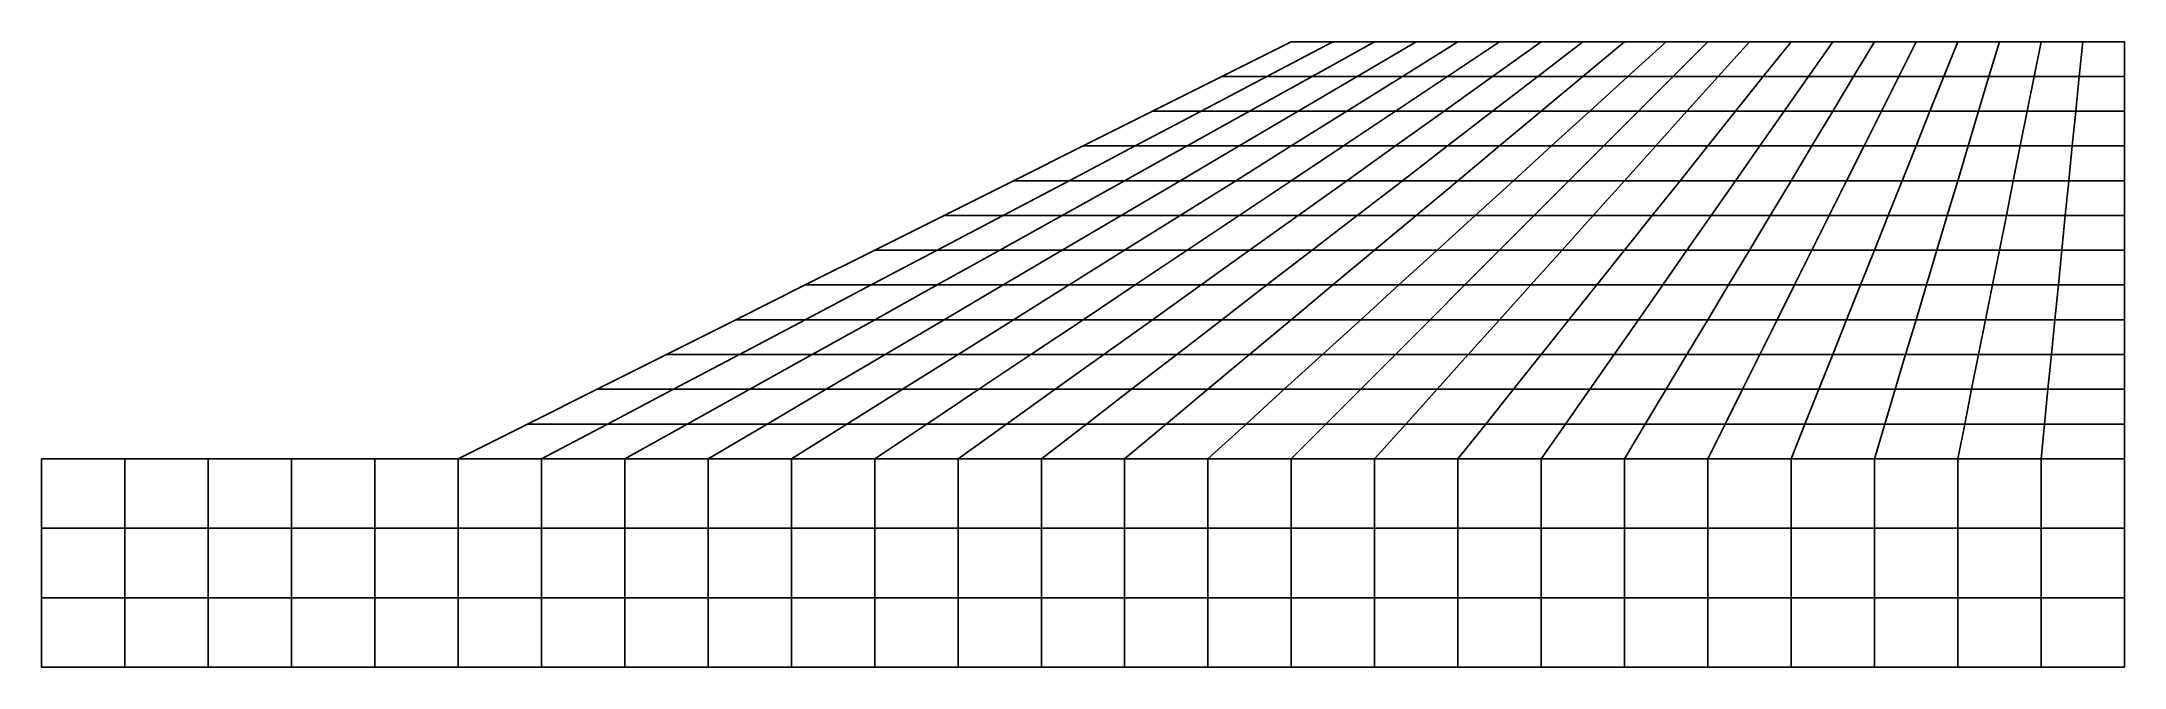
# Model space of a CAD drawing. Header units: metres. Extents: x 0 to 50, y 0 to 15.
import ezdxf

# ---------------------------------------------------------------- set-up
doc = ezdxf.new("R2010")
doc.units = ezdxf.units.M

msp = doc.modelspace()

# ---------------------------------------------------------------- linework, layer by layer
at = {"layer": '150', "color": 150}
for points in [[(30, 15), (28.333, 14.167), (29.417, 14.167), (31, 15)], [(31, 15), (29.417, 14.167), (30.5, 14.167), (32, 15)], [(32, 15), (30.5, 14.167), (31.583, 14.167), (33, 15)], [(33, 15), (31.583, 14.167), (32.667, 14.167), (34, 15)], [(34, 15), (32.667, 14.167), (33.75, 14.167), (35, 15)], [(35, 15), (33.75, 14.167), (34.833, 14.167), (36, 15)], [(36, 15), (34.833, 14.167), (35.917, 14.167), (37, 15)], [(37, 15), (35.917, 14.167), (37, 14.167), (38, 15)], [(38, 15), (37, 14.167), (38.083, 14.167), (39, 15)], [(39, 15), (38.083, 14.167), (39.167, 14.167), (40, 15)], [(40, 15), (39.167, 14.167), (40.25, 14.167), (41, 15)], [(41, 15), (40.25, 14.167), (41.333, 14.167), (42, 15)], [(42, 15), (41.333, 14.167), (42.417, 14.167), (43, 15)], [(43, 15), (42.417, 14.167), (43.5, 14.167), (44, 15)], [(44, 15), (43.5, 14.167), (44.583, 14.167), (45, 15)], [(45, 15), (44.583, 14.167), (45.667, 14.167), (46, 15)], [(46, 15), (45.667, 14.167), (46.75, 14.167), (47, 15)], [(47, 15), (46.75, 14.167), (47.833, 14.167), (48, 15)], [(48, 15), (47.833, 14.167), (48.917, 14.167), (49, 15)], [(49, 15), (48.917, 14.167), (50, 14.167), (50, 15)], [(28.333, 14.167), (26.667, 13.333), (27.833, 13.333), (29.417, 14.167)], [(29.417, 14.167), (27.833, 13.333), (29, 13.333), (30.5, 14.167)], [(30.5, 14.167), (29, 13.333), (30.167, 13.333), (31.583, 14.167)], [(31.583, 14.167), (30.167, 13.333), (31.333, 13.333), (32.667, 14.167)], [(32.667, 14.167), (31.333, 13.333), (32.5, 13.333), (33.75, 14.167)], [(33.75, 14.167), (32.5, 13.333), (33.667, 13.333), (34.833, 14.167)], [(34.833, 14.167), (33.667, 13.333), (34.833, 13.333), (35.917, 14.167)], [(35.917, 14.167), (34.833, 13.333), (36, 13.333), (37, 14.167)], [(37, 14.167), (36, 13.333), (37.167, 13.333), (38.083, 14.167)], [(38.083, 14.167), (37.167, 13.333), (38.333, 13.333), (39.167, 14.167)], [(39.167, 14.167), (38.333, 13.333), (39.5, 13.333), (40.25, 14.167)], [(40.25, 14.167), (39.5, 13.333), (40.667, 13.333), (41.333, 14.167)], [(41.333, 14.167), (40.667, 13.333), (41.833, 13.333), (42.417, 14.167)], [(42.417, 14.167), (41.833, 13.333), (43, 13.333), (43.5, 14.167)], [(43.5, 14.167), (43, 13.333), (44.167, 13.333), (44.583, 14.167)], [(44.583, 14.167), (44.167, 13.333), (45.333, 13.333), (45.667, 14.167)], [(45.667, 14.167), (45.333, 13.333), (46.5, 13.333), (46.75, 14.167)], [(46.75, 14.167), (46.5, 13.333), (47.667, 13.333), (47.833, 14.167)], [(47.833, 14.167), (47.667, 13.333), (48.833, 13.333), (48.917, 14.167)], [(48.917, 14.167), (48.833, 13.333), (50, 13.333), (50, 14.167)], [(26.667, 13.333), (25, 12.5), (26.25, 12.5), (27.833, 13.333)], [(27.833, 13.333), (26.25, 12.5), (27.5, 12.5), (29, 13.333)], [(29, 13.333), (27.5, 12.5), (28.75, 12.5), (30.167, 13.333)], [(30.167, 13.333), (28.75, 12.5), (30, 12.5), (31.333, 13.333)], [(31.333, 13.333), (30, 12.5), (31.25, 12.5), (32.5, 13.333)], [(32.5, 13.333), (31.25, 12.5), (32.5, 12.5), (33.667, 13.333)], [(33.667, 13.333), (32.5, 12.5), (33.75, 12.5), (34.833, 13.333)], [(34.833, 13.333), (33.75, 12.5), (35, 12.5), (36, 13.333)], [(36, 13.333), (35, 12.5), (36.25, 12.5), (37.167, 13.333)], [(37.167, 13.333), (36.25, 12.5), (37.5, 12.5), (38.333, 13.333)], [(38.333, 13.333), (37.5, 12.5), (38.75, 12.5), (39.5, 13.333)], [(39.5, 13.333), (38.75, 12.5), (40, 12.5), (40.667, 13.333)], [(40.667, 13.333), (40, 12.5), (41.25, 12.5), (41.833, 13.333)], [(41.833, 13.333), (41.25, 12.5), (42.5, 12.5), (43, 13.333)], [(43, 13.333), (42.5, 12.5), (43.75, 12.5), (44.167, 13.333)], [(44.167, 13.333), (43.75, 12.5), (45, 12.5), (45.333, 13.333)], [(45.333, 13.333), (45, 12.5), (46.25, 12.5), (46.5, 13.333)], [(46.5, 13.333), (46.25, 12.5), (47.5, 12.5), (47.667, 13.333)], [(47.667, 13.333), (47.5, 12.5), (48.75, 12.5), (48.833, 13.333)], [(48.833, 13.333), (48.75, 12.5), (50, 12.5), (50, 13.333)], [(25, 12.5), (23.333, 11.667), (24.667, 11.667), (26.25, 12.5)], [(26.25, 12.5), (24.667, 11.667), (26, 11.667), (27.5, 12.5)], [(27.5, 12.5), (26, 11.667), (27.333, 11.667), (28.75, 12.5)], [(28.75, 12.5), (27.333, 11.667), (28.667, 11.667), (30, 12.5)], [(30, 12.5), (28.667, 11.667), (30, 11.667), (31.25, 12.5)], [(31.25, 12.5), (30, 11.667), (31.333, 11.667), (32.5, 12.5)], [(32.5, 12.5), (31.333, 11.667), (32.667, 11.667), (33.75, 12.5)], [(33.75, 12.5), (32.667, 11.667), (34, 11.667), (35, 12.5)], [(35, 12.5), (34, 11.667), (35.333, 11.667), (36.25, 12.5)], [(36.25, 12.5), (35.333, 11.667), (36.667, 11.667), (37.5, 12.5)], [(37.5, 12.5), (36.667, 11.667), (38, 11.667), (38.75, 12.5)], [(38.75, 12.5), (38, 11.667), (39.333, 11.667), (40, 12.5)], [(40, 12.5), (39.333, 11.667), (40.667, 11.667), (41.25, 12.5)], [(41.25, 12.5), (40.667, 11.667), (42, 11.667), (42.5, 12.5)], [(42.5, 12.5), (42, 11.667), (43.333, 11.667), (43.75, 12.5)], [(43.75, 12.5), (43.333, 11.667), (44.667, 11.667), (45, 12.5)], [(45, 12.5), (44.667, 11.667), (46, 11.667), (46.25, 12.5)], [(46.25, 12.5), (46, 11.667), (47.333, 11.667), (47.5, 12.5)], [(47.5, 12.5), (47.333, 11.667), (48.667, 11.667), (48.75, 12.5)], [(48.75, 12.5), (48.667, 11.667), (50, 11.667), (50, 12.5)], [(23.333, 11.667), (21.667, 10.833), (23.083, 10.833), (24.667, 11.667)], [(24.667, 11.667), (23.083, 10.833), (24.5, 10.833), (26, 11.667)], [(26, 11.667), (24.5, 10.833), (25.917, 10.833), (27.333, 11.667)], [(27.333, 11.667), (25.917, 10.833), (27.333, 10.833), (28.667, 11.667)], [(28.667, 11.667), (27.333, 10.833), (28.75, 10.833), (30, 11.667)], [(30, 11.667), (28.75, 10.833), (30.167, 10.833), (31.333, 11.667)], [(31.333, 11.667), (30.167, 10.833), (31.583, 10.833), (32.667, 11.667)], [(32.667, 11.667), (31.583, 10.833), (33, 10.833), (34, 11.667)], [(34, 11.667), (33, 10.833), (34.417, 10.833), (35.333, 11.667)], [(35.333, 11.667), (34.417, 10.833), (35.833, 10.833), (36.667, 11.667)], [(36.667, 11.667), (35.833, 10.833), (37.25, 10.833), (38, 11.667)], [(38, 11.667), (37.25, 10.833), (38.667, 10.833), (39.333, 11.667)], [(39.333, 11.667), (38.667, 10.833), (40.083, 10.833), (40.667, 11.667)], [(40.667, 11.667), (40.083, 10.833), (41.5, 10.833), (42, 11.667)], [(42, 11.667), (41.5, 10.833), (42.917, 10.833), (43.333, 11.667)], [(43.333, 11.667), (42.917, 10.833), (44.333, 10.833), (44.667, 11.667)], [(44.667, 11.667), (44.333, 10.833), (45.75, 10.833), (46, 11.667)], [(46, 11.667), (45.75, 10.833), (47.167, 10.833), (47.333, 11.667)], [(47.333, 11.667), (47.167, 10.833), (48.583, 10.833), (48.667, 11.667)], [(48.667, 11.667), (48.583, 10.833), (50, 10.833), (50, 11.667)], [(21.667, 10.833), (20, 10), (21.5, 10), (23.083, 10.833)], [(23.083, 10.833), (21.5, 10), (23, 10), (24.5, 10.833)], [(24.5, 10.833), (23, 10), (24.5, 10), (25.917, 10.833)], [(25.917, 10.833), (24.5, 10), (26, 10), (27.333, 10.833)], [(27.333, 10.833), (26, 10), (27.5, 10), (28.75, 10.833)], [(28.75, 10.833), (27.5, 10), (29, 10), (30.167, 10.833)], [(30.167, 10.833), (29, 10), (30.5, 10), (31.583, 10.833)], [(31.583, 10.833), (30.5, 10), (32, 10), (33, 10.833)], [(33, 10.833), (32, 10), (33.5, 10), (34.417, 10.833)], [(34.417, 10.833), (33.5, 10), (35, 10), (35.833, 10.833)], [(35.833, 10.833), (35, 10), (36.5, 10), (37.25, 10.833)], [(37.25, 10.833), (36.5, 10), (38, 10), (38.667, 10.833)], [(38.667, 10.833), (38, 10), (39.5, 10), (40.083, 10.833)], [(40.083, 10.833), (39.5, 10), (41, 10), (41.5, 10.833)], [(41.5, 10.833), (41, 10), (42.5, 10), (42.917, 10.833)], [(42.917, 10.833), (42.5, 10), (44, 10), (44.333, 10.833)], [(44.333, 10.833), (44, 10), (45.5, 10), (45.75, 10.833)], [(45.75, 10.833), (45.5, 10), (47, 10), (47.167, 10.833)], [(47.167, 10.833), (47, 10), (48.5, 10), (48.583, 10.833)], [(48.583, 10.833), (48.5, 10), (50, 10), (50, 10.833)], [(20, 10), (18.333, 9.1667), (19.917, 9.1667), (21.5, 10)], [(21.5, 10), (19.917, 9.1667), (21.5, 9.1667), (23, 10)], [(23, 10), (21.5, 9.1667), (23.083, 9.1667), (24.5, 10)], [(24.5, 10), (23.083, 9.1667), (24.667, 9.1667), (26, 10)], [(26, 10), (24.667, 9.1667), (26.25, 9.1667), (27.5, 10)], [(27.5, 10), (26.25, 9.1667), (27.833, 9.1667), (29, 10)], [(29, 10), (27.833, 9.1667), (29.417, 9.1667), (30.5, 10)], [(30.5, 10), (29.417, 9.1667), (31, 9.1667), (32, 10)], [(32, 10), (31, 9.1667), (32.583, 9.1667), (33.5, 10)], [(33.5, 10), (32.583, 9.1667), (34.167, 9.1667), (35, 10)], [(35, 10), (34.167, 9.1667), (35.75, 9.1667), (36.5, 10)], [(36.5, 10), (35.75, 9.1667), (37.333, 9.1667), (38, 10)], [(38, 10), (37.333, 9.1667), (38.917, 9.1667), (39.5, 10)], [(39.5, 10), (38.917, 9.1667), (40.5, 9.1667), (41, 10)], [(41, 10), (40.5, 9.1667), (42.083, 9.1667), (42.5, 10)], [(42.5, 10), (42.083, 9.1667), (43.667, 9.1667), (44, 10)], [(44, 10), (43.667, 9.1667), (45.25, 9.1667), (45.5, 10)], [(45.5, 10), (45.25, 9.1667), (46.833, 9.1667), (47, 10)], [(47, 10), (46.833, 9.1667), (48.417, 9.1667), (48.5, 10)], [(48.5, 10), (48.417, 9.1667), (50, 9.1667), (50, 10)], [(18.333, 9.1667), (16.667, 8.3333), (18.333, 8.3333), (19.917, 9.1667)], [(19.917, 9.1667), (18.333, 8.3333), (20, 8.3333), (21.5, 9.1667)], [(21.5, 9.1667), (20, 8.3333), (21.667, 8.3333), (23.083, 9.1667)], [(23.083, 9.1667), (21.667, 8.3333), (23.333, 8.3333), (24.667, 9.1667)], [(24.667, 9.1667), (23.333, 8.3333), (25, 8.3333), (26.25, 9.1667)], [(26.25, 9.1667), (25, 8.3333), (26.667, 8.3333), (27.833, 9.1667)], [(27.833, 9.1667), (26.667, 8.3333), (28.333, 8.3333), (29.417, 9.1667)], [(29.417, 9.1667), (28.333, 8.3333), (30, 8.3333), (31, 9.1667)], [(31, 9.1667), (30, 8.3333), (31.667, 8.3333), (32.583, 9.1667)], [(32.583, 9.1667), (31.667, 8.3333), (33.333, 8.3333), (34.167, 9.1667)], [(34.167, 9.1667), (33.333, 8.3333), (35, 8.3333), (35.75, 9.1667)], [(35.75, 9.1667), (35, 8.3333), (36.667, 8.3333), (37.333, 9.1667)], [(37.333, 9.1667), (36.667, 8.3333), (38.333, 8.3333), (38.917, 9.1667)], [(38.917, 9.1667), (38.333, 8.3333), (40, 8.3333), (40.5, 9.1667)], [(40.5, 9.1667), (40, 8.3333), (41.667, 8.3333), (42.083, 9.1667)], [(42.083, 9.1667), (41.667, 8.3333), (43.333, 8.3333), (43.667, 9.1667)], [(43.667, 9.1667), (43.333, 8.3333), (45, 8.3333), (45.25, 9.1667)], [(45.25, 9.1667), (45, 8.3333), (46.667, 8.3333), (46.833, 9.1667)], [(46.833, 9.1667), (46.667, 8.3333), (48.333, 8.3333), (48.417, 9.1667)], [(48.417, 9.1667), (48.333, 8.3333), (50, 8.3333), (50, 9.1667)], [(16.667, 8.3333), (15, 7.5), (16.75, 7.5), (18.333, 8.3333)], [(18.333, 8.3333), (16.75, 7.5), (18.5, 7.5), (20, 8.3333)], [(20, 8.3333), (18.5, 7.5), (20.25, 7.5), (21.667, 8.3333)], [(21.667, 8.3333), (20.25, 7.5), (22, 7.5), (23.333, 8.3333)], [(23.333, 8.3333), (22, 7.5), (23.75, 7.5), (25, 8.3333)], [(25, 8.3333), (23.75, 7.5), (25.5, 7.5), (26.667, 8.3333)], [(26.667, 8.3333), (25.5, 7.5), (27.25, 7.5), (28.333, 8.3333)], [(28.333, 8.3333), (27.25, 7.5), (29, 7.5), (30, 8.3333)], [(30, 8.3333), (29, 7.5), (30.75, 7.5), (31.667, 8.3333)], [(31.667, 8.3333), (30.75, 7.5), (32.5, 7.5), (33.333, 8.3333)], [(33.333, 8.3333), (32.5, 7.5), (34.25, 7.5), (35, 8.3333)], [(35, 8.3333), (34.25, 7.5), (36, 7.5), (36.667, 8.3333)], [(36.667, 8.3333), (36, 7.5), (37.75, 7.5), (38.333, 8.3333)], [(38.333, 8.3333), (37.75, 7.5), (39.5, 7.5), (40, 8.3333)], [(40, 8.3333), (39.5, 7.5), (41.25, 7.5), (41.667, 8.3333)], [(41.667, 8.3333), (41.25, 7.5), (43, 7.5), (43.333, 8.3333)], [(43.333, 8.3333), (43, 7.5), (44.75, 7.5), (45, 8.3333)], [(45, 8.3333), (44.75, 7.5), (46.5, 7.5), (46.667, 8.3333)], [(46.667, 8.3333), (46.5, 7.5), (48.25, 7.5), (48.333, 8.3333)], [(48.333, 8.3333), (48.25, 7.5), (50, 7.5), (50, 8.3333)], [(15, 7.5), (13.333, 6.6667), (15.167, 6.6667), (16.75, 7.5)], [(16.75, 7.5), (15.167, 6.6667), (17, 6.6667), (18.5, 7.5)], [(18.5, 7.5), (17, 6.6667), (18.833, 6.6667), (20.25, 7.5)], [(20.25, 7.5), (18.833, 6.6667), (20.667, 6.6667), (22, 7.5)], [(22, 7.5), (20.667, 6.6667), (22.5, 6.6667), (23.75, 7.5)], [(23.75, 7.5), (22.5, 6.6667), (24.333, 6.6667), (25.5, 7.5)], [(25.5, 7.5), (24.333, 6.6667), (26.167, 6.6667), (27.25, 7.5)], [(27.25, 7.5), (26.167, 6.6667), (28, 6.6667), (29, 7.5)], [(29, 7.5), (28, 6.6667), (29.833, 6.6667), (30.75, 7.5)], [(30.75, 7.5), (29.833, 6.6667), (31.667, 6.6667), (32.5, 7.5)], [(32.5, 7.5), (31.667, 6.6667), (33.5, 6.6667), (34.25, 7.5)], [(34.25, 7.5), (33.5, 6.6667), (35.333, 6.6667), (36, 7.5)], [(36, 7.5), (35.333, 6.6667), (37.167, 6.6667), (37.75, 7.5)], [(37.75, 7.5), (37.167, 6.6667), (39, 6.6667), (39.5, 7.5)], [(39.5, 7.5), (39, 6.6667), (40.833, 6.6667), (41.25, 7.5)], [(41.25, 7.5), (40.833, 6.6667), (42.667, 6.6667), (43, 7.5)], [(43, 7.5), (42.667, 6.6667), (44.5, 6.6667), (44.75, 7.5)], [(44.75, 7.5), (44.5, 6.6667), (46.333, 6.6667), (46.5, 7.5)], [(46.5, 7.5), (46.333, 6.6667), (48.167, 6.6667), (48.25, 7.5)], [(48.25, 7.5), (48.167, 6.6667), (50, 6.6667), (50, 7.5)], [(13.333, 6.6667), (11.667, 5.8333), (13.583, 5.8333), (15.167, 6.6667)], [(15.167, 6.6667), (13.583, 5.8333), (15.5, 5.8333), (17, 6.6667)], [(17, 6.6667), (15.5, 5.8333), (17.417, 5.8333), (18.833, 6.6667)], [(18.833, 6.6667), (17.417, 5.8333), (19.333, 5.8333), (20.667, 6.6667)], [(20.667, 6.6667), (19.333, 5.8333), (21.25, 5.8333), (22.5, 6.6667)], [(22.5, 6.6667), (21.25, 5.8333), (23.167, 5.8333), (24.333, 6.6667)], [(24.333, 6.6667), (23.167, 5.8333), (25.083, 5.8333), (26.167, 6.6667)], [(26.167, 6.6667), (25.083, 5.8333), (27, 5.8333), (28, 6.6667)], [(28, 6.6667), (27, 5.8333), (28.917, 5.8333), (29.833, 6.6667)], [(29.833, 6.6667), (28.917, 5.8333), (30.833, 5.8333), (31.667, 6.6667)], [(31.667, 6.6667), (30.833, 5.8333), (32.75, 5.8333), (33.5, 6.6667)], [(33.5, 6.6667), (32.75, 5.8333), (34.667, 5.8333), (35.333, 6.6667)], [(35.333, 6.6667), (34.667, 5.8333), (36.583, 5.8333), (37.167, 6.6667)], [(37.167, 6.6667), (36.583, 5.8333), (38.5, 5.8333), (39, 6.6667)], [(39, 6.6667), (38.5, 5.8333), (40.417, 5.8333), (40.833, 6.6667)], [(40.833, 6.6667), (40.417, 5.8333), (42.333, 5.8333), (42.667, 6.6667)], [(42.667, 6.6667), (42.333, 5.8333), (44.25, 5.8333), (44.5, 6.6667)], [(44.5, 6.6667), (44.25, 5.8333), (46.167, 5.8333), (46.333, 6.6667)], [(46.333, 6.6667), (46.167, 5.8333), (48.083, 5.8333), (48.167, 6.6667)], [(48.167, 6.6667), (48.083, 5.8333), (50, 5.8333), (50, 6.6667)], [(11.667, 5.8333), (10, 5), (12, 5), (13.583, 5.8333)], [(13.583, 5.8333), (12, 5), (14, 5), (15.5, 5.8333)], [(15.5, 5.8333), (14, 5), (16, 5), (17.417, 5.8333)], [(17.417, 5.8333), (16, 5), (18, 5), (19.333, 5.8333)], [(19.333, 5.8333), (18, 5), (20, 5), (21.25, 5.8333)], [(21.25, 5.8333), (20, 5), (22, 5), (23.167, 5.8333)], [(23.167, 5.8333), (22, 5), (24, 5), (25.083, 5.8333)], [(25.083, 5.8333), (24, 5), (26, 5), (27, 5.8333)], [(27, 5.8333), (26, 5), (28, 5), (28.917, 5.8333)], [(28.917, 5.8333), (28, 5), (30, 5), (30.833, 5.8333)], [(30.833, 5.8333), (30, 5), (32, 5), (32.75, 5.8333)], [(32.75, 5.8333), (32, 5), (34, 5), (34.667, 5.8333)], [(34.667, 5.8333), (34, 5), (36, 5), (36.583, 5.8333)], [(36.583, 5.8333), (36, 5), (38, 5), (38.5, 5.8333)], [(38.5, 5.8333), (38, 5), (40, 5), (40.417, 5.8333)], [(40.417, 5.8333), (40, 5), (42, 5), (42.333, 5.8333)], [(42.333, 5.8333), (42, 5), (44, 5), (44.25, 5.8333)], [(44.25, 5.8333), (44, 5), (46, 5), (46.167, 5.8333)], [(46.167, 5.8333), (46, 5), (48, 5), (48.083, 5.8333)], [(48.083, 5.8333), (48, 5), (50, 5), (50, 5.8333)], [(0, 3.3333), (2, 3.3333), (2, 5), (0, 5)], [(2, 3.3333), (4, 3.3333), (4, 5), (2, 5)], [(4, 3.3333), (6, 3.3333), (6, 5), (4, 5)], [(6, 3.3333), (8, 3.3333), (8, 5), (6, 5)], [(8, 3.3333), (10, 3.3333), (10, 5), (8, 5)], [(10, 5), (10, 3.3333), (12, 3.3333), (12, 5)], [(12, 5), (12, 3.3333), (14, 3.3333), (14, 5)], [(14, 5), (14, 3.3333), (16, 3.3333), (16, 5)], [(16, 5), (16, 3.3333), (18, 3.3333), (18, 5)], [(18, 5), (18, 3.3333), (20, 3.3333), (20, 5)], [(20, 5), (20, 3.3333), (22, 3.3333), (22, 5)], [(22, 5), (22, 3.3333), (24, 3.3333), (24, 5)], [(24, 5), (24, 3.3333), (26, 3.3333), (26, 5)], [(26, 5), (26, 3.3333), (28, 3.3333), (28, 5)], [(28, 5), (28, 3.3333), (30, 3.3333), (30, 5)], [(30, 5), (30, 3.3333), (32, 3.3333), (32, 5)], [(32, 5), (32, 3.3333), (34, 3.3333), (34, 5)], [(34, 5), (34, 3.3333), (36, 3.3333), (36, 5)], [(36, 5), (36, 3.3333), (38, 3.3333), (38, 5)], [(38, 5), (38, 3.3333), (40, 3.3333), (40, 5)], [(40, 5), (40, 3.3333), (42, 3.3333), (42, 5)], [(42, 5), (42, 3.3333), (44, 3.3333), (44, 5)], [(44, 5), (44, 3.3333), (46, 3.3333), (46, 5)], [(46, 5), (46, 3.3333), (48, 3.3333), (48, 5)], [(48, 5), (48, 3.3333), (50, 3.3333), (50, 5)], [(0, 1.6667), (2, 1.6667), (2, 3.3333), (0, 3.3333)], [(2, 1.6667), (4, 1.6667), (4, 3.3333), (2, 3.3333)], [(4, 1.6667), (6, 1.6667), (6, 3.3333), (4, 3.3333)], [(6, 1.6667), (8, 1.6667), (8, 3.3333), (6, 3.3333)], [(8, 1.6667), (10, 1.6667), (10, 3.3333), (8, 3.3333)], [(10, 3.3333), (10, 1.6667), (12, 1.6667), (12, 3.3333)], [(12, 3.3333), (12, 1.6667), (14, 1.6667), (14, 3.3333)], [(14, 3.3333), (14, 1.6667), (16, 1.6667), (16, 3.3333)], [(16, 3.3333), (16, 1.6667), (18, 1.6667), (18, 3.3333)], [(18, 3.3333), (18, 1.6667), (20, 1.6667), (20, 3.3333)], [(20, 3.3333), (20, 1.6667), (22, 1.6667), (22, 3.3333)], [(22, 3.3333), (22, 1.6667), (24, 1.6667), (24, 3.3333)], [(24, 3.3333), (24, 1.6667), (26, 1.6667), (26, 3.3333)], [(26, 3.3333), (26, 1.6667), (28, 1.6667), (28, 3.3333)], [(28, 3.3333), (28, 1.6667), (30, 1.6667), (30, 3.3333)], [(30, 3.3333), (30, 1.6667), (32, 1.6667), (32, 3.3333)], [(32, 3.3333), (32, 1.6667), (34, 1.6667), (34, 3.3333)], [(34, 3.3333), (34, 1.6667), (36, 1.6667), (36, 3.3333)], [(36, 3.3333), (36, 1.6667), (38, 1.6667), (38, 3.3333)], [(38, 3.3333), (38, 1.6667), (40, 1.6667), (40, 3.3333)], [(40, 3.3333), (40, 1.6667), (42, 1.6667), (42, 3.3333)], [(42, 3.3333), (42, 1.6667), (44, 1.6667), (44, 3.3333)], [(44, 3.3333), (44, 1.6667), (46, 1.6667), (46, 3.3333)], [(46, 3.3333), (46, 1.6667), (48, 1.6667), (48, 3.3333)], [(48, 3.3333), (48, 1.6667), (50, 1.6667), (50, 3.3333)], [(0, 0), (2, 0), (2, 1.6667), (0, 1.6667)], [(2, 0), (4, 0), (4, 1.6667), (2, 1.6667)], [(4, 0), (6, 0), (6, 1.6667), (4, 1.6667)], [(6, 0), (8, 0), (8, 1.6667), (6, 1.6667)], [(8, 0), (10, 0), (10, 1.6667), (8, 1.6667)], [(10, 1.6667), (10, 0), (12, 0), (12, 1.6667)], [(12, 1.6667), (12, 0), (14, 0), (14, 1.6667)], [(14, 1.6667), (14, 0), (16, 0), (16, 1.6667)], [(16, 1.6667), (16, 0), (18, 0), (18, 1.6667)], [(18, 1.6667), (18, 0), (20, 0), (20, 1.6667)], [(20, 1.6667), (20, 0), (22, 0), (22, 1.6667)], [(22, 1.6667), (22, 0), (24, 0), (24, 1.6667)], [(24, 1.6667), (24, 0), (26, 0), (26, 1.6667)], [(26, 1.6667), (26, 0), (28, 0), (28, 1.6667)], [(28, 1.6667), (28, 0), (30, 0), (30, 1.6667)], [(30, 1.6667), (30, 0), (32, 0), (32, 1.6667)], [(32, 1.6667), (32, 0), (34, 0), (34, 1.6667)], [(34, 1.6667), (34, 0), (36, 0), (36, 1.6667)], [(36, 1.6667), (36, 0), (38, 0), (38, 1.6667)], [(38, 1.6667), (38, 0), (40, 0), (40, 1.6667)], [(40, 1.6667), (40, 0), (42, 0), (42, 1.6667)], [(42, 1.6667), (42, 0), (44, 0), (44, 1.6667)], [(44, 1.6667), (44, 0), (46, 0), (46, 1.6667)], [(46, 1.6667), (46, 0), (48, 0), (48, 1.6667)], [(48, 1.6667), (48, 0), (50, 0), (50, 1.6667)]]:
    msp.add_3dface(points, dxfattribs=at)
at = {"layer": '151', "color": 151}
for points in [[(0, 3.3333), (0, 5), (0, 5, 1), (0, 3.3333, 1)], [(0, 1.6667), (0, 3.3333), (0, 3.3333, 1), (0, 1.6667, 1)], [(0, 0), (0, 1.6667), (0, 1.6667, 1), (0, 0, 1)]]:
    msp.add_3dface(points, dxfattribs=at)
at = {"layer": '152', "color": 152}
for points in [[(50, 14.167), (50, 14.167, 1), (50, 15, 1), (50, 15)], [(50, 13.333), (50, 13.333, 1), (50, 14.167, 1), (50, 14.167)], [(50, 12.5), (50, 12.5, 1), (50, 13.333, 1), (50, 13.333)], [(50, 11.667), (50, 11.667, 1), (50, 12.5, 1), (50, 12.5)], [(50, 10.833), (50, 10.833, 1), (50, 11.667, 1), (50, 11.667)], [(50, 10), (50, 10, 1), (50, 10.833, 1), (50, 10.833)], [(50, 9.1667), (50, 9.1667, 1), (50, 10, 1), (50, 10)], [(50, 8.3333), (50, 8.3333, 1), (50, 9.1667, 1), (50, 9.1667)], [(50, 7.5), (50, 7.5, 1), (50, 8.3333, 1), (50, 8.3333)], [(50, 6.6667), (50, 6.6667, 1), (50, 7.5, 1), (50, 7.5)], [(50, 5.8333), (50, 5.8333, 1), (50, 6.6667, 1), (50, 6.6667)], [(50, 5), (50, 5, 1), (50, 5.8333, 1), (50, 5.8333)], [(50, 3.3333), (50, 3.3333, 1), (50, 5, 1), (50, 5)], [(50, 1.6667), (50, 1.6667, 1), (50, 3.3333, 1), (50, 3.3333)], [(50, 0), (50, 0, 1), (50, 1.6667, 1), (50, 1.6667)]]:
    msp.add_3dface(points, dxfattribs=at)
at = {"layer": '153', "color": 153}
for points in [[(0, 0), (0, 0, 1), (2, 0, 1), (2, 0)], [(2, 0), (2, 0, 1), (4, 0, 1), (4, 0)], [(4, 0), (4, 0, 1), (6, 0, 1), (6, 0)], [(6, 0), (6, 0, 1), (8, 0, 1), (8, 0)], [(8, 0), (8, 0, 1), (10, 0, 1), (10, 0)], [(10, 0), (10, 0, 1), (12, 0, 1), (12, 0)], [(12, 0), (12, 0, 1), (14, 0, 1), (14, 0)], [(14, 0), (14, 0, 1), (16, 0, 1), (16, 0)], [(16, 0), (16, 0, 1), (18, 0, 1), (18, 0)], [(18, 0), (18, 0, 1), (20, 0, 1), (20, 0)], [(20, 0), (20, 0, 1), (22, 0, 1), (22, 0)], [(22, 0), (22, 0, 1), (24, 0, 1), (24, 0)], [(24, 0), (24, 0, 1), (26, 0, 1), (26, 0)], [(26, 0), (26, 0, 1), (28, 0, 1), (28, 0)], [(28, 0), (28, 0, 1), (30, 0, 1), (30, 0)], [(30, 0), (30, 0, 1), (32, 0, 1), (32, 0)], [(32, 0), (32, 0, 1), (34, 0, 1), (34, 0)], [(34, 0), (34, 0, 1), (36, 0, 1), (36, 0)], [(36, 0), (36, 0, 1), (38, 0, 1), (38, 0)], [(38, 0), (38, 0, 1), (40, 0, 1), (40, 0)], [(40, 0), (40, 0, 1), (42, 0, 1), (42, 0)], [(42, 0), (42, 0, 1), (44, 0, 1), (44, 0)], [(44, 0), (44, 0, 1), (46, 0, 1), (46, 0)], [(46, 0), (46, 0, 1), (48, 0, 1), (48, 0)], [(48, 0), (48, 0, 1), (50, 0, 1), (50, 0)]]:
    msp.add_3dface(points, dxfattribs=at)
at = {"layer": '154', "color": 154}
for points in [[(30, 15), (31, 15), (31, 15, 1), (30, 15, 1)], [(31, 15), (32, 15), (32, 15, 1), (31, 15, 1)], [(32, 15), (33, 15), (33, 15, 1), (32, 15, 1)], [(33, 15), (34, 15), (34, 15, 1), (33, 15, 1)], [(34, 15), (35, 15), (35, 15, 1), (34, 15, 1)], [(35, 15), (36, 15), (36, 15, 1), (35, 15, 1)], [(36, 15), (37, 15), (37, 15, 1), (36, 15, 1)], [(37, 15), (38, 15), (38, 15, 1), (37, 15, 1)], [(38, 15), (39, 15), (39, 15, 1), (38, 15, 1)], [(39, 15), (40, 15), (40, 15, 1), (39, 15, 1)], [(40, 15), (41, 15), (41, 15, 1), (40, 15, 1)], [(41, 15), (42, 15), (42, 15, 1), (41, 15, 1)], [(42, 15), (43, 15), (43, 15, 1), (42, 15, 1)], [(43, 15), (44, 15), (44, 15, 1), (43, 15, 1)], [(44, 15), (45, 15), (45, 15, 1), (44, 15, 1)], [(45, 15), (46, 15), (46, 15, 1), (45, 15, 1)], [(46, 15), (47, 15), (47, 15, 1), (46, 15, 1)], [(47, 15), (48, 15), (48, 15, 1), (47, 15, 1)], [(48, 15), (49, 15), (49, 15, 1), (48, 15, 1)], [(49, 15), (50, 15), (50, 15, 1), (49, 15, 1)]]:
    msp.add_3dface(points, dxfattribs=at)
at = {"layer": '2', "color": 2}
for points in [[(30, 15), (30, 15, 1), (28.333, 14.167, 1), (28.333, 14.167)], [(30, 15, 1), (31, 15, 1), (29.417, 14.167, 1), (28.333, 14.167, 1)], [(31, 15, 1), (32, 15, 1), (30.5, 14.167, 1), (29.417, 14.167, 1)], [(32, 15, 1), (33, 15, 1), (31.583, 14.167, 1), (30.5, 14.167, 1)], [(33, 15, 1), (34, 15, 1), (32.667, 14.167, 1), (31.583, 14.167, 1)], [(34, 15, 1), (35, 15, 1), (33.75, 14.167, 1), (32.667, 14.167, 1)], [(35, 15, 1), (36, 15, 1), (34.833, 14.167, 1), (33.75, 14.167, 1)], [(36, 15, 1), (37, 15, 1), (35.917, 14.167, 1), (34.833, 14.167, 1)], [(37, 15, 1), (38, 15, 1), (37, 14.167, 1), (35.917, 14.167, 1)], [(38, 15, 1), (39, 15, 1), (38.083, 14.167, 1), (37, 14.167, 1)], [(39, 15, 1), (40, 15, 1), (39.167, 14.167, 1), (38.083, 14.167, 1)], [(40, 15, 1), (41, 15, 1), (40.25, 14.167, 1), (39.167, 14.167, 1)], [(41, 15, 1), (42, 15, 1), (41.333, 14.167, 1), (40.25, 14.167, 1)], [(42, 15, 1), (43, 15, 1), (42.417, 14.167, 1), (41.333, 14.167, 1)], [(43, 15, 1), (44, 15, 1), (43.5, 14.167, 1), (42.417, 14.167, 1)], [(44, 15, 1), (45, 15, 1), (44.583, 14.167, 1), (43.5, 14.167, 1)], [(45, 15, 1), (46, 15, 1), (45.667, 14.167, 1), (44.583, 14.167, 1)], [(46, 15, 1), (47, 15, 1), (46.75, 14.167, 1), (45.667, 14.167, 1)], [(47, 15, 1), (48, 15, 1), (47.833, 14.167, 1), (46.75, 14.167, 1)], [(48, 15, 1), (49, 15, 1), (48.917, 14.167, 1), (47.833, 14.167, 1)], [(49, 15, 1), (50, 15, 1), (50, 14.167, 1), (48.917, 14.167, 1)], [(28.333, 14.167), (28.333, 14.167, 1), (26.667, 13.333, 1), (26.667, 13.333)], [(28.333, 14.167, 1), (29.417, 14.167, 1), (27.833, 13.333, 1), (26.667, 13.333, 1)], [(29.417, 14.167, 1), (30.5, 14.167, 1), (29, 13.333, 1), (27.833, 13.333, 1)], [(30.5, 14.167, 1), (31.583, 14.167, 1), (30.167, 13.333, 1), (29, 13.333, 1)], [(31.583, 14.167, 1), (32.667, 14.167, 1), (31.333, 13.333, 1), (30.167, 13.333, 1)], [(32.667, 14.167, 1), (33.75, 14.167, 1), (32.5, 13.333, 1), (31.333, 13.333, 1)], [(33.75, 14.167, 1), (34.833, 14.167, 1), (33.667, 13.333, 1), (32.5, 13.333, 1)], [(34.833, 14.167, 1), (35.917, 14.167, 1), (34.833, 13.333, 1), (33.667, 13.333, 1)], [(35.917, 14.167, 1), (37, 14.167, 1), (36, 13.333, 1), (34.833, 13.333, 1)], [(37, 14.167, 1), (38.083, 14.167, 1), (37.167, 13.333, 1), (36, 13.333, 1)], [(38.083, 14.167, 1), (39.167, 14.167, 1), (38.333, 13.333, 1), (37.167, 13.333, 1)], [(39.167, 14.167, 1), (40.25, 14.167, 1), (39.5, 13.333, 1), (38.333, 13.333, 1)], [(40.25, 14.167, 1), (41.333, 14.167, 1), (40.667, 13.333, 1), (39.5, 13.333, 1)], [(41.333, 14.167, 1), (42.417, 14.167, 1), (41.833, 13.333, 1), (40.667, 13.333, 1)], [(42.417, 14.167, 1), (43.5, 14.167, 1), (43, 13.333, 1), (41.833, 13.333, 1)], [(43.5, 14.167, 1), (44.583, 14.167, 1), (44.167, 13.333, 1), (43, 13.333, 1)], [(44.583, 14.167, 1), (45.667, 14.167, 1), (45.333, 13.333, 1), (44.167, 13.333, 1)], [(45.667, 14.167, 1), (46.75, 14.167, 1), (46.5, 13.333, 1), (45.333, 13.333, 1)], [(46.75, 14.167, 1), (47.833, 14.167, 1), (47.667, 13.333, 1), (46.5, 13.333, 1)], [(47.833, 14.167, 1), (48.917, 14.167, 1), (48.833, 13.333, 1), (47.667, 13.333, 1)], [(48.917, 14.167, 1), (50, 14.167, 1), (50, 13.333, 1), (48.833, 13.333, 1)], [(26.667, 13.333), (26.667, 13.333, 1), (25, 12.5, 1), (25, 12.5)], [(26.667, 13.333, 1), (27.833, 13.333, 1), (26.25, 12.5, 1), (25, 12.5, 1)], [(27.833, 13.333, 1), (29, 13.333, 1), (27.5, 12.5, 1), (26.25, 12.5, 1)], [(29, 13.333, 1), (30.167, 13.333, 1), (28.75, 12.5, 1), (27.5, 12.5, 1)], [(30.167, 13.333, 1), (31.333, 13.333, 1), (30, 12.5, 1), (28.75, 12.5, 1)], [(31.333, 13.333, 1), (32.5, 13.333, 1), (31.25, 12.5, 1), (30, 12.5, 1)], [(32.5, 13.333, 1), (33.667, 13.333, 1), (32.5, 12.5, 1), (31.25, 12.5, 1)], [(33.667, 13.333, 1), (34.833, 13.333, 1), (33.75, 12.5, 1), (32.5, 12.5, 1)], [(34.833, 13.333, 1), (36, 13.333, 1), (35, 12.5, 1), (33.75, 12.5, 1)], [(36, 13.333, 1), (37.167, 13.333, 1), (36.25, 12.5, 1), (35, 12.5, 1)], [(37.167, 13.333, 1), (38.333, 13.333, 1), (37.5, 12.5, 1), (36.25, 12.5, 1)], [(38.333, 13.333, 1), (39.5, 13.333, 1), (38.75, 12.5, 1), (37.5, 12.5, 1)], [(39.5, 13.333, 1), (40.667, 13.333, 1), (40, 12.5, 1), (38.75, 12.5, 1)], [(40.667, 13.333, 1), (41.833, 13.333, 1), (41.25, 12.5, 1), (40, 12.5, 1)], [(41.833, 13.333, 1), (43, 13.333, 1), (42.5, 12.5, 1), (41.25, 12.5, 1)], [(43, 13.333, 1), (44.167, 13.333, 1), (43.75, 12.5, 1), (42.5, 12.5, 1)], [(44.167, 13.333, 1), (45.333, 13.333, 1), (45, 12.5, 1), (43.75, 12.5, 1)], [(45.333, 13.333, 1), (46.5, 13.333, 1), (46.25, 12.5, 1), (45, 12.5, 1)], [(46.5, 13.333, 1), (47.667, 13.333, 1), (47.5, 12.5, 1), (46.25, 12.5, 1)], [(47.667, 13.333, 1), (48.833, 13.333, 1), (48.75, 12.5, 1), (47.5, 12.5, 1)], [(48.833, 13.333, 1), (50, 13.333, 1), (50, 12.5, 1), (48.75, 12.5, 1)], [(25, 12.5), (25, 12.5, 1), (23.333, 11.667, 1), (23.333, 11.667)], [(25, 12.5, 1), (26.25, 12.5, 1), (24.667, 11.667, 1), (23.333, 11.667, 1)], [(26.25, 12.5, 1), (27.5, 12.5, 1), (26, 11.667, 1), (24.667, 11.667, 1)], [(27.5, 12.5, 1), (28.75, 12.5, 1), (27.333, 11.667, 1), (26, 11.667, 1)], [(28.75, 12.5, 1), (30, 12.5, 1), (28.667, 11.667, 1), (27.333, 11.667, 1)], [(30, 12.5, 1), (31.25, 12.5, 1), (30, 11.667, 1), (28.667, 11.667, 1)], [(31.25, 12.5, 1), (32.5, 12.5, 1), (31.333, 11.667, 1), (30, 11.667, 1)], [(32.5, 12.5, 1), (33.75, 12.5, 1), (32.667, 11.667, 1), (31.333, 11.667, 1)], [(33.75, 12.5, 1), (35, 12.5, 1), (34, 11.667, 1), (32.667, 11.667, 1)], [(35, 12.5, 1), (36.25, 12.5, 1), (35.333, 11.667, 1), (34, 11.667, 1)], [(36.25, 12.5, 1), (37.5, 12.5, 1), (36.667, 11.667, 1), (35.333, 11.667, 1)], [(37.5, 12.5, 1), (38.75, 12.5, 1), (38, 11.667, 1), (36.667, 11.667, 1)], [(38.75, 12.5, 1), (40, 12.5, 1), (39.333, 11.667, 1), (38, 11.667, 1)], [(40, 12.5, 1), (41.25, 12.5, 1), (40.667, 11.667, 1), (39.333, 11.667, 1)], [(41.25, 12.5, 1), (42.5, 12.5, 1), (42, 11.667, 1), (40.667, 11.667, 1)], [(42.5, 12.5, 1), (43.75, 12.5, 1), (43.333, 11.667, 1), (42, 11.667, 1)], [(43.75, 12.5, 1), (45, 12.5, 1), (44.667, 11.667, 1), (43.333, 11.667, 1)], [(45, 12.5, 1), (46.25, 12.5, 1), (46, 11.667, 1), (44.667, 11.667, 1)], [(46.25, 12.5, 1), (47.5, 12.5, 1), (47.333, 11.667, 1), (46, 11.667, 1)], [(47.5, 12.5, 1), (48.75, 12.5, 1), (48.667, 11.667, 1), (47.333, 11.667, 1)], [(48.75, 12.5, 1), (50, 12.5, 1), (50, 11.667, 1), (48.667, 11.667, 1)], [(23.333, 11.667), (23.333, 11.667, 1), (21.667, 10.833, 1), (21.667, 10.833)], [(23.333, 11.667, 1), (24.667, 11.667, 1), (23.083, 10.833, 1), (21.667, 10.833, 1)], [(24.667, 11.667, 1), (26, 11.667, 1), (24.5, 10.833, 1), (23.083, 10.833, 1)], [(26, 11.667, 1), (27.333, 11.667, 1), (25.917, 10.833, 1), (24.5, 10.833, 1)], [(27.333, 11.667, 1), (28.667, 11.667, 1), (27.333, 10.833, 1), (25.917, 10.833, 1)], [(28.667, 11.667, 1), (30, 11.667, 1), (28.75, 10.833, 1), (27.333, 10.833, 1)], [(30, 11.667, 1), (31.333, 11.667, 1), (30.167, 10.833, 1), (28.75, 10.833, 1)], [(31.333, 11.667, 1), (32.667, 11.667, 1), (31.583, 10.833, 1), (30.167, 10.833, 1)], [(32.667, 11.667, 1), (34, 11.667, 1), (33, 10.833, 1), (31.583, 10.833, 1)], [(34, 11.667, 1), (35.333, 11.667, 1), (34.417, 10.833, 1), (33, 10.833, 1)], [(35.333, 11.667, 1), (36.667, 11.667, 1), (35.833, 10.833, 1), (34.417, 10.833, 1)], [(36.667, 11.667, 1), (38, 11.667, 1), (37.25, 10.833, 1), (35.833, 10.833, 1)], [(38, 11.667, 1), (39.333, 11.667, 1), (38.667, 10.833, 1), (37.25, 10.833, 1)], [(39.333, 11.667, 1), (40.667, 11.667, 1), (40.083, 10.833, 1), (38.667, 10.833, 1)], [(40.667, 11.667, 1), (42, 11.667, 1), (41.5, 10.833, 1), (40.083, 10.833, 1)], [(42, 11.667, 1), (43.333, 11.667, 1), (42.917, 10.833, 1), (41.5, 10.833, 1)], [(43.333, 11.667, 1), (44.667, 11.667, 1), (44.333, 10.833, 1), (42.917, 10.833, 1)], [(44.667, 11.667, 1), (46, 11.667, 1), (45.75, 10.833, 1), (44.333, 10.833, 1)], [(46, 11.667, 1), (47.333, 11.667, 1), (47.167, 10.833, 1), (45.75, 10.833, 1)], [(47.333, 11.667, 1), (48.667, 11.667, 1), (48.583, 10.833, 1), (47.167, 10.833, 1)], [(48.667, 11.667, 1), (50, 11.667, 1), (50, 10.833, 1), (48.583, 10.833, 1)], [(21.667, 10.833), (21.667, 10.833, 1), (20, 10, 1), (20, 10)], [(21.667, 10.833, 1), (23.083, 10.833, 1), (21.5, 10, 1), (20, 10, 1)], [(23.083, 10.833, 1), (24.5, 10.833, 1), (23, 10, 1), (21.5, 10, 1)], [(24.5, 10.833, 1), (25.917, 10.833, 1), (24.5, 10, 1), (23, 10, 1)], [(25.917, 10.833, 1), (27.333, 10.833, 1), (26, 10, 1), (24.5, 10, 1)], [(27.333, 10.833, 1), (28.75, 10.833, 1), (27.5, 10, 1), (26, 10, 1)], [(28.75, 10.833, 1), (30.167, 10.833, 1), (29, 10, 1), (27.5, 10, 1)], [(30.167, 10.833, 1), (31.583, 10.833, 1), (30.5, 10, 1), (29, 10, 1)], [(31.583, 10.833, 1), (33, 10.833, 1), (32, 10, 1), (30.5, 10, 1)], [(33, 10.833, 1), (34.417, 10.833, 1), (33.5, 10, 1), (32, 10, 1)], [(34.417, 10.833, 1), (35.833, 10.833, 1), (35, 10, 1), (33.5, 10, 1)], [(35.833, 10.833, 1), (37.25, 10.833, 1), (36.5, 10, 1), (35, 10, 1)], [(37.25, 10.833, 1), (38.667, 10.833, 1), (38, 10, 1), (36.5, 10, 1)], [(38.667, 10.833, 1), (40.083, 10.833, 1), (39.5, 10, 1), (38, 10, 1)], [(40.083, 10.833, 1), (41.5, 10.833, 1), (41, 10, 1), (39.5, 10, 1)], [(41.5, 10.833, 1), (42.917, 10.833, 1), (42.5, 10, 1), (41, 10, 1)], [(42.917, 10.833, 1), (44.333, 10.833, 1), (44, 10, 1), (42.5, 10, 1)], [(44.333, 10.833, 1), (45.75, 10.833, 1), (45.5, 10, 1), (44, 10, 1)], [(45.75, 10.833, 1), (47.167, 10.833, 1), (47, 10, 1), (45.5, 10, 1)], [(47.167, 10.833, 1), (48.583, 10.833, 1), (48.5, 10, 1), (47, 10, 1)], [(48.583, 10.833, 1), (50, 10.833, 1), (50, 10, 1), (48.5, 10, 1)], [(20, 10), (20, 10, 1), (18.333, 9.1667, 1), (18.333, 9.1667)], [(20, 10, 1), (21.5, 10, 1), (19.917, 9.1667, 1), (18.333, 9.1667, 1)], [(21.5, 10, 1), (23, 10, 1), (21.5, 9.1667, 1), (19.917, 9.1667, 1)], [(23, 10, 1), (24.5, 10, 1), (23.083, 9.1667, 1), (21.5, 9.1667, 1)], [(24.5, 10, 1), (26, 10, 1), (24.667, 9.1667, 1), (23.083, 9.1667, 1)], [(26, 10, 1), (27.5, 10, 1), (26.25, 9.1667, 1), (24.667, 9.1667, 1)], [(27.5, 10, 1), (29, 10, 1), (27.833, 9.1667, 1), (26.25, 9.1667, 1)], [(29, 10, 1), (30.5, 10, 1), (29.417, 9.1667, 1), (27.833, 9.1667, 1)], [(30.5, 10, 1), (32, 10, 1), (31, 9.1667, 1), (29.417, 9.1667, 1)], [(32, 10, 1), (33.5, 10, 1), (32.583, 9.1667, 1), (31, 9.1667, 1)], [(33.5, 10, 1), (35, 10, 1), (34.167, 9.1667, 1), (32.583, 9.1667, 1)], [(35, 10, 1), (36.5, 10, 1), (35.75, 9.1667, 1), (34.167, 9.1667, 1)], [(36.5, 10, 1), (38, 10, 1), (37.333, 9.1667, 1), (35.75, 9.1667, 1)], [(38, 10, 1), (39.5, 10, 1), (38.917, 9.1667, 1), (37.333, 9.1667, 1)], [(39.5, 10, 1), (41, 10, 1), (40.5, 9.1667, 1), (38.917, 9.1667, 1)], [(41, 10, 1), (42.5, 10, 1), (42.083, 9.1667, 1), (40.5, 9.1667, 1)], [(42.5, 10, 1), (44, 10, 1), (43.667, 9.1667, 1), (42.083, 9.1667, 1)], [(44, 10, 1), (45.5, 10, 1), (45.25, 9.1667, 1), (43.667, 9.1667, 1)], [(45.5, 10, 1), (47, 10, 1), (46.833, 9.1667, 1), (45.25, 9.1667, 1)], [(47, 10, 1), (48.5, 10, 1), (48.417, 9.1667, 1), (46.833, 9.1667, 1)], [(48.5, 10, 1), (50, 10, 1), (50, 9.1667, 1), (48.417, 9.1667, 1)], [(18.333, 9.1667), (18.333, 9.1667, 1), (16.667, 8.3333, 1), (16.667, 8.3333)], [(18.333, 9.1667, 1), (19.917, 9.1667, 1), (18.333, 8.3333, 1), (16.667, 8.3333, 1)], [(19.917, 9.1667, 1), (21.5, 9.1667, 1), (20, 8.3333, 1), (18.333, 8.3333, 1)], [(21.5, 9.1667, 1), (23.083, 9.1667, 1), (21.667, 8.3333, 1), (20, 8.3333, 1)], [(23.083, 9.1667, 1), (24.667, 9.1667, 1), (23.333, 8.3333, 1), (21.667, 8.3333, 1)], [(24.667, 9.1667, 1), (26.25, 9.1667, 1), (25, 8.3333, 1), (23.333, 8.3333, 1)], [(26.25, 9.1667, 1), (27.833, 9.1667, 1), (26.667, 8.3333, 1), (25, 8.3333, 1)], [(27.833, 9.1667, 1), (29.417, 9.1667, 1), (28.333, 8.3333, 1), (26.667, 8.3333, 1)], [(29.417, 9.1667, 1), (31, 9.1667, 1), (30, 8.3333, 1), (28.333, 8.3333, 1)], [(31, 9.1667, 1), (32.583, 9.1667, 1), (31.667, 8.3333, 1), (30, 8.3333, 1)], [(32.583, 9.1667, 1), (34.167, 9.1667, 1), (33.333, 8.3333, 1), (31.667, 8.3333, 1)], [(34.167, 9.1667, 1), (35.75, 9.1667, 1), (35, 8.3333, 1), (33.333, 8.3333, 1)], [(35.75, 9.1667, 1), (37.333, 9.1667, 1), (36.667, 8.3333, 1), (35, 8.3333, 1)], [(37.333, 9.1667, 1), (38.917, 9.1667, 1), (38.333, 8.3333, 1), (36.667, 8.3333, 1)], [(38.917, 9.1667, 1), (40.5, 9.1667, 1), (40, 8.3333, 1), (38.333, 8.3333, 1)], [(40.5, 9.1667, 1), (42.083, 9.1667, 1), (41.667, 8.3333, 1), (40, 8.3333, 1)], [(42.083, 9.1667, 1), (43.667, 9.1667, 1), (43.333, 8.3333, 1), (41.667, 8.3333, 1)], [(43.667, 9.1667, 1), (45.25, 9.1667, 1), (45, 8.3333, 1), (43.333, 8.3333, 1)], [(45.25, 9.1667, 1), (46.833, 9.1667, 1), (46.667, 8.3333, 1), (45, 8.3333, 1)], [(46.833, 9.1667, 1), (48.417, 9.1667, 1), (48.333, 8.3333, 1), (46.667, 8.3333, 1)], [(48.417, 9.1667, 1), (50, 9.1667, 1), (50, 8.3333, 1), (48.333, 8.3333, 1)], [(16.667, 8.3333), (16.667, 8.3333, 1), (15, 7.5, 1), (15, 7.5)], [(16.667, 8.3333, 1), (18.333, 8.3333, 1), (16.75, 7.5, 1), (15, 7.5, 1)], [(18.333, 8.3333, 1), (20, 8.3333, 1), (18.5, 7.5, 1), (16.75, 7.5, 1)], [(20, 8.3333, 1), (21.667, 8.3333, 1), (20.25, 7.5, 1), (18.5, 7.5, 1)], [(21.667, 8.3333, 1), (23.333, 8.3333, 1), (22, 7.5, 1), (20.25, 7.5, 1)], [(23.333, 8.3333, 1), (25, 8.3333, 1), (23.75, 7.5, 1), (22, 7.5, 1)], [(25, 8.3333, 1), (26.667, 8.3333, 1), (25.5, 7.5, 1), (23.75, 7.5, 1)], [(26.667, 8.3333, 1), (28.333, 8.3333, 1), (27.25, 7.5, 1), (25.5, 7.5, 1)], [(28.333, 8.3333, 1), (30, 8.3333, 1), (29, 7.5, 1), (27.25, 7.5, 1)], [(30, 8.3333, 1), (31.667, 8.3333, 1), (30.75, 7.5, 1), (29, 7.5, 1)], [(31.667, 8.3333, 1), (33.333, 8.3333, 1), (32.5, 7.5, 1), (30.75, 7.5, 1)], [(33.333, 8.3333, 1), (35, 8.3333, 1), (34.25, 7.5, 1), (32.5, 7.5, 1)], [(35, 8.3333, 1), (36.667, 8.3333, 1), (36, 7.5, 1), (34.25, 7.5, 1)], [(36.667, 8.3333, 1), (38.333, 8.3333, 1), (37.75, 7.5, 1), (36, 7.5, 1)], [(38.333, 8.3333, 1), (40, 8.3333, 1), (39.5, 7.5, 1), (37.75, 7.5, 1)], [(40, 8.3333, 1), (41.667, 8.3333, 1), (41.25, 7.5, 1), (39.5, 7.5, 1)], [(41.667, 8.3333, 1), (43.333, 8.3333, 1), (43, 7.5, 1), (41.25, 7.5, 1)], [(43.333, 8.3333, 1), (45, 8.3333, 1), (44.75, 7.5, 1), (43, 7.5, 1)], [(45, 8.3333, 1), (46.667, 8.3333, 1), (46.5, 7.5, 1), (44.75, 7.5, 1)], [(46.667, 8.3333, 1), (48.333, 8.3333, 1), (48.25, 7.5, 1), (46.5, 7.5, 1)], [(48.333, 8.3333, 1), (50, 8.3333, 1), (50, 7.5, 1), (48.25, 7.5, 1)], [(15, 7.5), (15, 7.5, 1), (13.333, 6.6667, 1), (13.333, 6.6667)], [(15, 7.5, 1), (16.75, 7.5, 1), (15.167, 6.6667, 1), (13.333, 6.6667, 1)], [(16.75, 7.5, 1), (18.5, 7.5, 1), (17, 6.6667, 1), (15.167, 6.6667, 1)], [(18.5, 7.5, 1), (20.25, 7.5, 1), (18.833, 6.6667, 1), (17, 6.6667, 1)], [(20.25, 7.5, 1), (22, 7.5, 1), (20.667, 6.6667, 1), (18.833, 6.6667, 1)], [(22, 7.5, 1), (23.75, 7.5, 1), (22.5, 6.6667, 1), (20.667, 6.6667, 1)], [(23.75, 7.5, 1), (25.5, 7.5, 1), (24.333, 6.6667, 1), (22.5, 6.6667, 1)], [(25.5, 7.5, 1), (27.25, 7.5, 1), (26.167, 6.6667, 1), (24.333, 6.6667, 1)], [(27.25, 7.5, 1), (29, 7.5, 1), (28, 6.6667, 1), (26.167, 6.6667, 1)], [(29, 7.5, 1), (30.75, 7.5, 1), (29.833, 6.6667, 1), (28, 6.6667, 1)], [(30.75, 7.5, 1), (32.5, 7.5, 1), (31.667, 6.6667, 1), (29.833, 6.6667, 1)], [(32.5, 7.5, 1), (34.25, 7.5, 1), (33.5, 6.6667, 1), (31.667, 6.6667, 1)], [(34.25, 7.5, 1), (36, 7.5, 1), (35.333, 6.6667, 1), (33.5, 6.6667, 1)], [(36, 7.5, 1), (37.75, 7.5, 1), (37.167, 6.6667, 1), (35.333, 6.6667, 1)], [(37.75, 7.5, 1), (39.5, 7.5, 1), (39, 6.6667, 1), (37.167, 6.6667, 1)], [(39.5, 7.5, 1), (41.25, 7.5, 1), (40.833, 6.6667, 1), (39, 6.6667, 1)], [(41.25, 7.5, 1), (43, 7.5, 1), (42.667, 6.6667, 1), (40.833, 6.6667, 1)], [(43, 7.5, 1), (44.75, 7.5, 1), (44.5, 6.6667, 1), (42.667, 6.6667, 1)], [(44.75, 7.5, 1), (46.5, 7.5, 1), (46.333, 6.6667, 1), (44.5, 6.6667, 1)], [(46.5, 7.5, 1), (48.25, 7.5, 1), (48.167, 6.6667, 1), (46.333, 6.6667, 1)], [(48.25, 7.5, 1), (50, 7.5, 1), (50, 6.6667, 1), (48.167, 6.6667, 1)], [(13.333, 6.6667), (13.333, 6.6667, 1), (11.667, 5.8333, 1), (11.667, 5.8333)], [(13.333, 6.6667, 1), (15.167, 6.6667, 1), (13.583, 5.8333, 1), (11.667, 5.8333, 1)], [(15.167, 6.6667, 1), (17, 6.6667, 1), (15.5, 5.8333, 1), (13.583, 5.8333, 1)], [(17, 6.6667, 1), (18.833, 6.6667, 1), (17.417, 5.8333, 1), (15.5, 5.8333, 1)], [(18.833, 6.6667, 1), (20.667, 6.6667, 1), (19.333, 5.8333, 1), (17.417, 5.8333, 1)], [(20.667, 6.6667, 1), (22.5, 6.6667, 1), (21.25, 5.8333, 1), (19.333, 5.8333, 1)], [(22.5, 6.6667, 1), (24.333, 6.6667, 1), (23.167, 5.8333, 1), (21.25, 5.8333, 1)], [(24.333, 6.6667, 1), (26.167, 6.6667, 1), (25.083, 5.8333, 1), (23.167, 5.8333, 1)], [(26.167, 6.6667, 1), (28, 6.6667, 1), (27, 5.8333, 1), (25.083, 5.8333, 1)], [(28, 6.6667, 1), (29.833, 6.6667, 1), (28.917, 5.8333, 1), (27, 5.8333, 1)], [(29.833, 6.6667, 1), (31.667, 6.6667, 1), (30.833, 5.8333, 1), (28.917, 5.8333, 1)], [(31.667, 6.6667, 1), (33.5, 6.6667, 1), (32.75, 5.8333, 1), (30.833, 5.8333, 1)], [(33.5, 6.6667, 1), (35.333, 6.6667, 1), (34.667, 5.8333, 1), (32.75, 5.8333, 1)], [(35.333, 6.6667, 1), (37.167, 6.6667, 1), (36.583, 5.8333, 1), (34.667, 5.8333, 1)], [(37.167, 6.6667, 1), (39, 6.6667, 1), (38.5, 5.8333, 1), (36.583, 5.8333, 1)], [(39, 6.6667, 1), (40.833, 6.6667, 1), (40.417, 5.8333, 1), (38.5, 5.8333, 1)], [(40.833, 6.6667, 1), (42.667, 6.6667, 1), (42.333, 5.8333, 1), (40.417, 5.8333, 1)], [(42.667, 6.6667, 1), (44.5, 6.6667, 1), (44.25, 5.8333, 1), (42.333, 5.8333, 1)], [(44.5, 6.6667, 1), (46.333, 6.6667, 1), (46.167, 5.8333, 1), (44.25, 5.8333, 1)], [(46.333, 6.6667, 1), (48.167, 6.6667, 1), (48.083, 5.8333, 1), (46.167, 5.8333, 1)], [(48.167, 6.6667, 1), (50, 6.6667, 1), (50, 5.8333, 1), (48.083, 5.8333, 1)], [(11.667, 5.8333), (11.667, 5.8333, 1), (10, 5, 1), (10, 5)], [(11.667, 5.8333, 1), (13.583, 5.8333, 1), (12, 5, 1), (10, 5, 1)], [(13.583, 5.8333, 1), (15.5, 5.8333, 1), (14, 5, 1), (12, 5, 1)], [(15.5, 5.8333, 1), (17.417, 5.8333, 1), (16, 5, 1), (14, 5, 1)], [(17.417, 5.8333, 1), (19.333, 5.8333, 1), (18, 5, 1), (16, 5, 1)], [(19.333, 5.8333, 1), (21.25, 5.8333, 1), (20, 5, 1), (18, 5, 1)], [(21.25, 5.8333, 1), (23.167, 5.8333, 1), (22, 5, 1), (20, 5, 1)], [(23.167, 5.8333, 1), (25.083, 5.8333, 1), (24, 5, 1), (22, 5, 1)], [(25.083, 5.8333, 1), (27, 5.8333, 1), (26, 5, 1), (24, 5, 1)], [(27, 5.8333, 1), (28.917, 5.8333, 1), (28, 5, 1), (26, 5, 1)], [(28.917, 5.8333, 1), (30.833, 5.8333, 1), (30, 5, 1), (28, 5, 1)], [(30.833, 5.8333, 1), (32.75, 5.8333, 1), (32, 5, 1), (30, 5, 1)], [(32.75, 5.8333, 1), (34.667, 5.8333, 1), (34, 5, 1), (32, 5, 1)], [(34.667, 5.8333, 1), (36.583, 5.8333, 1), (36, 5, 1), (34, 5, 1)], [(36.583, 5.8333, 1), (38.5, 5.8333, 1), (38, 5, 1), (36, 5, 1)], [(38.5, 5.8333, 1), (40.417, 5.8333, 1), (40, 5, 1), (38, 5, 1)], [(40.417, 5.8333, 1), (42.333, 5.8333, 1), (42, 5, 1), (40, 5, 1)], [(42.333, 5.8333, 1), (44.25, 5.8333, 1), (44, 5, 1), (42, 5, 1)], [(44.25, 5.8333, 1), (46.167, 5.8333, 1), (46, 5, 1), (44, 5, 1)], [(46.167, 5.8333, 1), (48.083, 5.8333, 1), (48, 5, 1), (46, 5, 1)], [(48.083, 5.8333, 1), (50, 5.8333, 1), (50, 5, 1), (48, 5, 1)], [(2, 5), (2, 5, 1), (0, 5, 1), (0, 5)], [(0, 3.3333, 1), (0, 5, 1), (2, 5, 1), (2, 3.3333, 1)], [(4, 5), (4, 5, 1), (2, 5, 1), (2, 5)], [(2, 3.3333, 1), (2, 5, 1), (4, 5, 1), (4, 3.3333, 1)], [(6, 5), (6, 5, 1), (4, 5, 1), (4, 5)], [(4, 3.3333, 1), (4, 5, 1), (6, 5, 1), (6, 3.3333, 1)], [(8, 5), (8, 5, 1), (6, 5, 1), (6, 5)], [(6, 3.3333, 1), (6, 5, 1), (8, 5, 1), (8, 3.3333, 1)], [(10, 5), (10, 5, 1), (8, 5, 1), (8, 5)], [(8, 3.3333, 1), (8, 5, 1), (10, 5, 1), (10, 3.3333, 1)], [(10, 5, 1), (12, 5, 1), (12, 3.3333, 1), (10, 3.3333, 1)], [(12, 5, 1), (14, 5, 1), (14, 3.3333, 1), (12, 3.3333, 1)], [(14, 5, 1), (16, 5, 1), (16, 3.3333, 1), (14, 3.3333, 1)], [(16, 5, 1), (18, 5, 1), (18, 3.3333, 1), (16, 3.3333, 1)], [(18, 5, 1), (20, 5, 1), (20, 3.3333, 1), (18, 3.3333, 1)], [(20, 5, 1), (22, 5, 1), (22, 3.3333, 1), (20, 3.3333, 1)], [(22, 5, 1), (24, 5, 1), (24, 3.3333, 1), (22, 3.3333, 1)], [(24, 5, 1), (26, 5, 1), (26, 3.3333, 1), (24, 3.3333, 1)], [(26, 5, 1), (28, 5, 1), (28, 3.3333, 1), (26, 3.3333, 1)], [(28, 5, 1), (30, 5, 1), (30, 3.3333, 1), (28, 3.3333, 1)], [(30, 5, 1), (32, 5, 1), (32, 3.3333, 1), (30, 3.3333, 1)], [(32, 5, 1), (34, 5, 1), (34, 3.3333, 1), (32, 3.3333, 1)], [(34, 5, 1), (36, 5, 1), (36, 3.3333, 1), (34, 3.3333, 1)], [(36, 5, 1), (38, 5, 1), (38, 3.3333, 1), (36, 3.3333, 1)], [(38, 5, 1), (40, 5, 1), (40, 3.3333, 1), (38, 3.3333, 1)], [(40, 5, 1), (42, 5, 1), (42, 3.3333, 1), (40, 3.3333, 1)], [(42, 5, 1), (44, 5, 1), (44, 3.3333, 1), (42, 3.3333, 1)], [(44, 5, 1), (46, 5, 1), (46, 3.3333, 1), (44, 3.3333, 1)], [(46, 5, 1), (48, 5, 1), (48, 3.3333, 1), (46, 3.3333, 1)], [(48, 5, 1), (50, 5, 1), (50, 3.3333, 1), (48, 3.3333, 1)], [(0, 1.6667, 1), (0, 3.3333, 1), (2, 3.3333, 1), (2, 1.6667, 1)], [(2, 1.6667, 1), (2, 3.3333, 1), (4, 3.3333, 1), (4, 1.6667, 1)], [(4, 1.6667, 1), (4, 3.3333, 1), (6, 3.3333, 1), (6, 1.6667, 1)], [(6, 1.6667, 1), (6, 3.3333, 1), (8, 3.3333, 1), (8, 1.6667, 1)], [(8, 1.6667, 1), (8, 3.3333, 1), (10, 3.3333, 1), (10, 1.6667, 1)], [(10, 3.3333, 1), (12, 3.3333, 1), (12, 1.6667, 1), (10, 1.6667, 1)], [(12, 3.3333, 1), (14, 3.3333, 1), (14, 1.6667, 1), (12, 1.6667, 1)], [(14, 3.3333, 1), (16, 3.3333, 1), (16, 1.6667, 1), (14, 1.6667, 1)], [(16, 3.3333, 1), (18, 3.3333, 1), (18, 1.6667, 1), (16, 1.6667, 1)], [(18, 3.3333, 1), (20, 3.3333, 1), (20, 1.6667, 1), (18, 1.6667, 1)], [(20, 3.3333, 1), (22, 3.3333, 1), (22, 1.6667, 1), (20, 1.6667, 1)], [(22, 3.3333, 1), (24, 3.3333, 1), (24, 1.6667, 1), (22, 1.6667, 1)], [(24, 3.3333, 1), (26, 3.3333, 1), (26, 1.6667, 1), (24, 1.6667, 1)], [(26, 3.3333, 1), (28, 3.3333, 1), (28, 1.6667, 1), (26, 1.6667, 1)], [(28, 3.3333, 1), (30, 3.3333, 1), (30, 1.6667, 1), (28, 1.6667, 1)], [(30, 3.3333, 1), (32, 3.3333, 1), (32, 1.6667, 1), (30, 1.6667, 1)], [(32, 3.3333, 1), (34, 3.3333, 1), (34, 1.6667, 1), (32, 1.6667, 1)], [(34, 3.3333, 1), (36, 3.3333, 1), (36, 1.6667, 1), (34, 1.6667, 1)], [(36, 3.3333, 1), (38, 3.3333, 1), (38, 1.6667, 1), (36, 1.6667, 1)], [(38, 3.3333, 1), (40, 3.3333, 1), (40, 1.6667, 1), (38, 1.6667, 1)], [(40, 3.3333, 1), (42, 3.3333, 1), (42, 1.6667, 1), (40, 1.6667, 1)], [(42, 3.3333, 1), (44, 3.3333, 1), (44, 1.6667, 1), (42, 1.6667, 1)], [(44, 3.3333, 1), (46, 3.3333, 1), (46, 1.6667, 1), (44, 1.6667, 1)], [(46, 3.3333, 1), (48, 3.3333, 1), (48, 1.6667, 1), (46, 1.6667, 1)], [(48, 3.3333, 1), (50, 3.3333, 1), (50, 1.6667, 1), (48, 1.6667, 1)], [(0, 0, 1), (0, 1.6667, 1), (2, 1.6667, 1), (2, 0, 1)], [(2, 0, 1), (2, 1.6667, 1), (4, 1.6667, 1), (4, 0, 1)], [(4, 0, 1), (4, 1.6667, 1), (6, 1.6667, 1), (6, 0, 1)], [(6, 0, 1), (6, 1.6667, 1), (8, 1.6667, 1), (8, 0, 1)], [(8, 0, 1), (8, 1.6667, 1), (10, 1.6667, 1), (10, 0, 1)], [(10, 1.6667, 1), (12, 1.6667, 1), (12, 0, 1), (10, 0, 1)], [(12, 1.6667, 1), (14, 1.6667, 1), (14, 0, 1), (12, 0, 1)], [(14, 1.6667, 1), (16, 1.6667, 1), (16, 0, 1), (14, 0, 1)], [(16, 1.6667, 1), (18, 1.6667, 1), (18, 0, 1), (16, 0, 1)], [(18, 1.6667, 1), (20, 1.6667, 1), (20, 0, 1), (18, 0, 1)], [(20, 1.6667, 1), (22, 1.6667, 1), (22, 0, 1), (20, 0, 1)], [(22, 1.6667, 1), (24, 1.6667, 1), (24, 0, 1), (22, 0, 1)], [(24, 1.6667, 1), (26, 1.6667, 1), (26, 0, 1), (24, 0, 1)], [(26, 1.6667, 1), (28, 1.6667, 1), (28, 0, 1), (26, 0, 1)], [(28, 1.6667, 1), (30, 1.6667, 1), (30, 0, 1), (28, 0, 1)], [(30, 1.6667, 1), (32, 1.6667, 1), (32, 0, 1), (30, 0, 1)], [(32, 1.6667, 1), (34, 1.6667, 1), (34, 0, 1), (32, 0, 1)], [(34, 1.6667, 1), (36, 1.6667, 1), (36, 0, 1), (34, 0, 1)], [(36, 1.6667, 1), (38, 1.6667, 1), (38, 0, 1), (36, 0, 1)], [(38, 1.6667, 1), (40, 1.6667, 1), (40, 0, 1), (38, 0, 1)], [(40, 1.6667, 1), (42, 1.6667, 1), (42, 0, 1), (40, 0, 1)], [(42, 1.6667, 1), (44, 1.6667, 1), (44, 0, 1), (42, 0, 1)], [(44, 1.6667, 1), (46, 1.6667, 1), (46, 0, 1), (44, 0, 1)], [(46, 1.6667, 1), (48, 1.6667, 1), (48, 0, 1), (46, 0, 1)], [(48, 1.6667, 1), (50, 1.6667, 1), (50, 0, 1), (48, 0, 1)]]:
    msp.add_3dface(points, dxfattribs=at)

doc.saveas('drawing.dxf')
